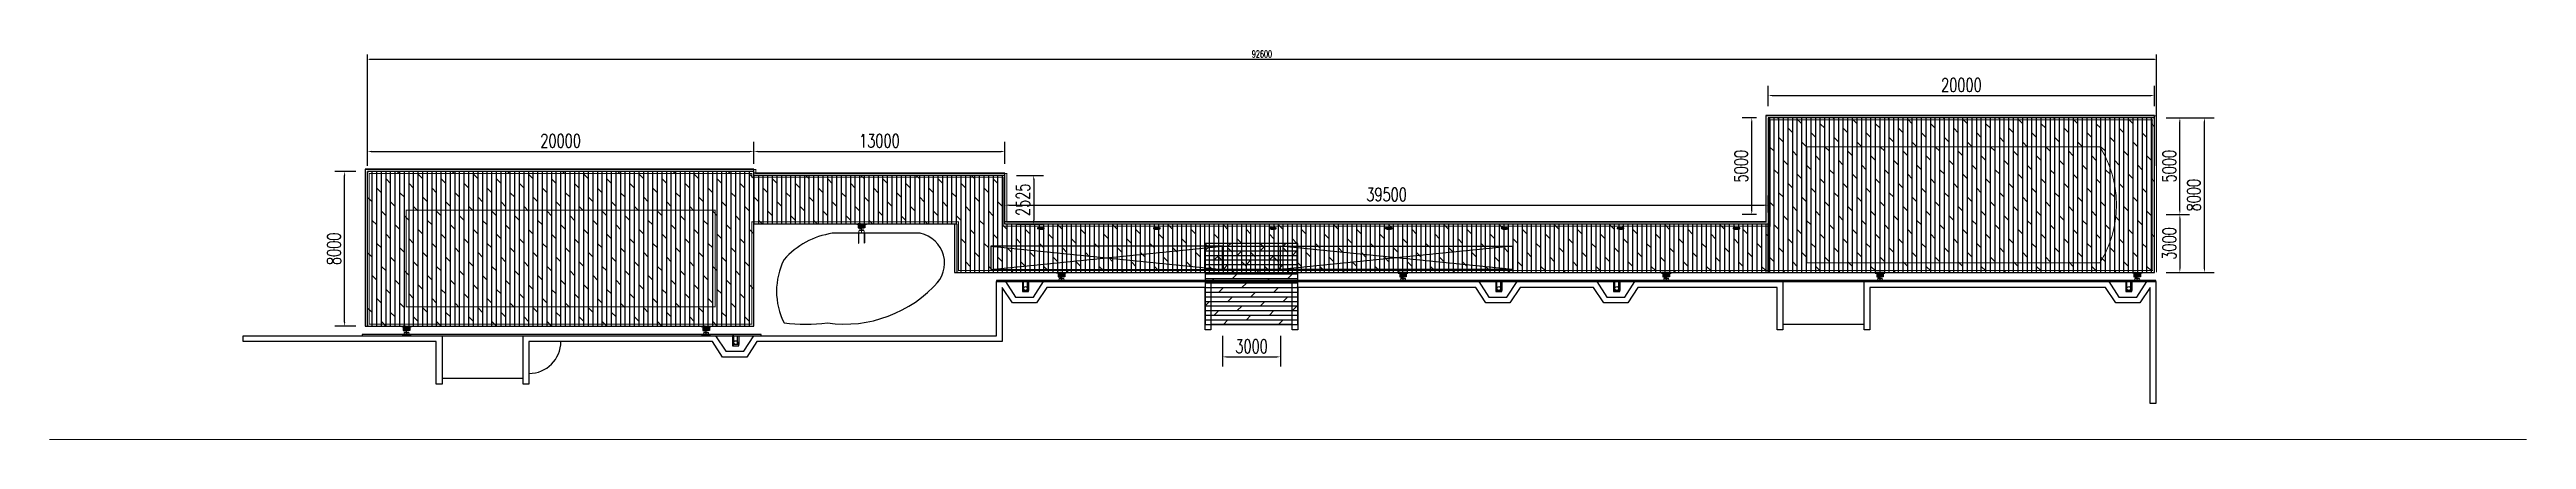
# Model space of a CAD drawing. Header units: millimetres. Extents: x -1871197 to -1180782, y 1281217 to 1543414.
# Drawn here: x -1467452 to -1339254, y 1281217 to 1301391 of the extents above; entities that cross this region are included whole.
import ezdxf

# ---------------------------------------------------------------- set-up
doc = ezdxf.new("R2010")
doc.units = ezdxf.units.MM
doc.header["$LTSCALE"] = 10
doc.linetypes.add('HIDDEN', pattern=[0.375, 0.25, -0.125])
doc.layers.get('0').update_dxf_attribs({"linetype": 'CONTINUOUS'})
doc.layers.get('DEFPOINTS').update_dxf_attribs({"linetype": 'CONTINUOUS'})
for name, color, linetype in [('DOTE', 1, 'CONTINUOUS'), ('PUB_DIM', 3, 'CONTINUOUS'), ('W-_ANTICOLLISION防撞措施', 6, 'CONTINUOUS'), ('W-bridge approach引桥', 4, 'CONTINUOUS'), ('W-MOUNTING固定方式', 5, 'CONTINUOUS'), ('W-PLASTIC_RAILINGS塑木栏杆', 6, 'CONTINUOUS'), ('W-STEEL_FRAME钢架', 3, 'CONTINUOUS'), ('W-STEEL_KEEL钢龙骨', 5, 'CONTINUOUS'), ('W-WOOD_FLOOR木地板', 30, 'CONTINUOUS'), ('植物', 3, 'CONTINUOUS'), ('系船栓', 132, 'CONTINUOUS'), ('钢', 172, 'CONTINUOUS')]:
    doc.layers.add(name, color=color, linetype=linetype)
doc.layers.add('文字标注', color=7, linetype='CONTINUOUS', lineweight=18)
doc.styles.add('STANDARD_T3', font='simplex.shx', dxfattribs={"width": 0.7, "bigfont": 'gbcbig.shx'})
doc.dimstyles.new('W&&100', dxfattribs={"dimtxt": 350, "dimasz": 100, "dimexe": 250, "dimexo": 300, "dimgap": 100, "dimtad": 1, "dimdec": 0, "dimzin": 0, "dimdsep": 46, "dimtxsty": 'STANDARD_T3', "dimcen": 0.09, "dimclrd": 1, "dimclre": 1, "dimclrt": 7, "dimazin": 2, "dimtfac": 1, "dimtdec": 0, "dimtix": 1, "dimtmove": 2, "dimatfit": 3, "dimfxl": 100, "dimtolj": 1, "dimtzin": 0, "dimarcsym": 0})
doc.dimstyles.new('W&&200', dxfattribs={"dimtxt": 700, "dimasz": 200, "dimexe": 500, "dimexo": 600, "dimgap": 200, "dimtad": 1, "dimdec": 0, "dimzin": 0, "dimdsep": 46, "dimtxsty": 'STANDARD_T3', "dimcen": 0.09, "dimclrd": 1, "dimclre": 1, "dimclrt": 7, "dimazin": 2, "dimtfac": 1, "dimtdec": 0, "dimtix": 1, "dimtmove": 2, "dimatfit": 3, "dimfxl": 100, "dimtolj": 1, "dimtzin": 0, "dimarcsym": 0})
pattern_1 = [(90, (-3019739.48, -1148439.98), (-238.122618, 1e-14), []), (135, (-3019739.5, -1148440), (-476.24491, -476.24491), [336.75638, -673.512])]

msp = doc.modelspace()

# ---------------------------------------------------------------- blocks, each defined once
blk = doc.blocks.new('gddz')
h = blk.add_hatch(color=256)
h.dxf.hatch_style = 2
h.paths.add_polyline_path([(-163, 79), (-163, 69), (-171, 69)])
h = blk.add_hatch(color=256)
h.dxf.hatch_style = 2
h.paths.add_polyline_path([(-150, 54), (-150, 44), (-160, 54)])
h = blk.add_hatch(color=256)
h.dxf.hatch_style = 2
h.paths.add_polyline_path([(-132, 69), (-142, 79), (-142, 69)])
h = blk.add_hatch(color=256)
h.dxf.hatch_style = 2
h.paths.add_polyline_path([(142, 79), (142, 69), (132, 69)])
h = blk.add_hatch(color=256)
h.dxf.hatch_style = 2
h.paths.add_polyline_path([(150, 54), (150, 44), (160, 54)])
h = blk.add_hatch(color=256)
h.dxf.hatch_style = 2
h.paths.add_polyline_path([(173, 69), (163, 79), (163, 69)])
h = blk.add_hatch(color=256)
h.dxf.hatch_style = 2
h.paths.add_polyline_path([(-100, -100), (-100, -110), (-110, -100)])
h = blk.add_hatch(color=256)
h.dxf.hatch_style = 2
h.paths.add_polyline_path([(110, -100), (100, -100), (100, -110)])
at = {"lineweight": 13}
for points in [[(-230, 54), (230, 54), (230, 69), (-230, 69), (-230, 54)], [(-163, 69), (-163, 79), (-171, 69), (-163, 69)], [(-163, 569), (-163, 69), (-142, 69)], [(-150, 54), (-150, 44), (-160, 54), (-150, 54)], [(-120, -85), (-150, 39), (-6, 39), (-6, -85), (-120, -85)], [(-142, 69), (-142, 569)], [(-142, 69), (-142, 79), (-132, 69), (-142, 69)], [(-6, -85), (6, -85), (6, 39), (-6, 39), (-6, -85)], [(120, -85), (150, 39), (6, 39), (6, -85), (120, -85)], [(142, 69), (142, 79), (132, 69), (142, 69)], [(142, 569), (142, 69), (163, 69)], [(150, 54), (150, 44), (160, 54), (150, 54)], [(163, 69), (163, 569)], [(163, 69), (163, 79), (173, 69), (163, 69)], [(-120, -100), (120, -100), (120, -85), (-120, -85), (-120, -100)], [(-100, -100), (-100, -110), (-110, -100), (-100, -100)], [(-20, -112), (-100, -112), (-100, -100), (100, -100)], [(20, -288), (100, -288), (100, -300), (-100, -300), (-100, -288), (-20, -288)], [(-4, -271), (-4, -127)], [(4, -127), (4, -271)], [(100, -100), (100, -112), (20, -112)], [(100, -100), (100, -110), (110, -100), (100, -100)]]:
    blk.add_lwpolyline(points, dxfattribs=at)
at = {"lineweight": 0}
for points in [[(-163, 79), (-163, 69), (-171, 69), (-163, 79)], [(-163, 79), (-163, 69), (-171, 69), (-163, 79)], [(-150, 54), (-150, 44), (-160, 54), (-150, 54)], [(-150, 54), (-150, 44), (-160, 54), (-150, 54)], [(-132, 69), (-142, 79), (-142, 69), (-132, 69)], [(-132, 69), (-142, 79), (-142, 69), (-132, 69)], [(142, 79), (142, 69), (132, 69), (142, 79)], [(142, 79), (142, 69), (132, 69), (142, 79)], [(150, 54), (150, 44), (160, 54), (150, 54)], [(150, 54), (150, 44), (160, 54), (150, 54)], [(173, 69), (163, 79), (163, 69), (173, 69)], [(173, 69), (163, 79), (163, 69), (173, 69)], [(-100, -100), (-100, -110), (-110, -100), (-100, -100)], [(-100, -100), (-100, -110), (-110, -100), (-100, -100)], [(110, -100), (100, -100), (100, -110), (110, -100)], [(110, -100), (100, -100), (100, -110), (110, -100)]]:
    blk.add_lwpolyline(points, dxfattribs=at)
blk.add_lwpolyline([(-150, 54), (150, 54), (150, 39), (-150, 39)], close=True)
blk.add_arc((152, 565), 11.1, 23.29569, 156.70431)
at = {"lineweight": 13}
for points in [[(-152, 578), (-157, 578), (-161, 574), (-161, 569)], [(-142, 569), (-142, 574), (-146, 578), (-152, 578)], [(-4, -128), (-4, -119), (-11, -112), (-20, -112)], [(-20, -288), (-11, -288), (-4, -281), (-4, -271)], [(20, -112), (11, -112), (4, -119), (4, -128)], [(4, -271), (4, -281), (11, -288), (20, -288)]]:
    blk.add_open_spline(points, degree=3, dxfattribs=at)
blk = doc.blocks.new('hg')
at = {"layer": 'DOTE'}
blk.add_line((163, -140), (-37, -140), dxfattribs=at)
at = {"layer": 'W-MOUNTING固定方式'}
blk.add_lwpolyline([(-187, -184), (313, -184), (313, -227), (-187, -227)], close=True, dxfattribs=at)
at = {"layer": '钢'}
for p, q in [((113, -129), (13, -129)), ((113, -140), (13, -140)), ((113, -151), (13, -151)), ((16, -100), (16, -180)), ((110, -100), (110, -180))]:
    blk.add_line(p, q, dxfattribs=at)
for points in [[(-47, 0), (47, 0), (50, -3), (50, -77), (47, -80), (-47, -80), (-50, -77), (-50, -3)], [(173, 0), (79, 0), (76, -3), (76, -77), (79, -80), (173, -80), (176, -77), (176, -3)], [(-107, -7), (-67, -7), (-67, -227), (-107, -227)], [(-107, -28), (43, -28), (43, -52), (-107, -52)], [(163, -132), (-37, -132), (-37, -148), (163, -148)], [(-30, -125), (10, -125), (10, -227), (-30, -227)], [(110, -100), (16, -100), (13, -103), (13, -177), (16, -180), (110, -180), (113, -177), (113, -103)], [(233, -28), (83, -28), (83, -52), (233, -52)], [(156, -125), (116, -125), (116, -227), (156, -227)], [(233, -7), (193, -7), (193, -227), (233, -227)]]:
    blk.add_lwpolyline(points, close=True, dxfattribs=at)
at = {"layer": '钢', "linetype": 'HIDDEN', "ltscale": 50}
for points in [[(-103, -7), (-71, -7), (-71, -227), (-103, -227)], [(-26, -125), (6, -125), (6, -227), (-26, -227)], [(152, -125), (120, -125), (120, -227), (152, -227)], [(229, -7), (197, -7), (197, -227), (229, -227)]]:
    blk.add_lwpolyline(points, close=True, dxfattribs=at)
at = {"layer": 'PUB_DIM'}
blk.add_blockref('gddz', (63, 203), dxfattribs=at)
blk = doc.blocks.new('1')
h = blk.add_hatch(color=256)
h.dxf.hatch_style = 2
h.paths.add_polyline_path([(-150, 15), (-150, 25), (-160, 15)])
h = blk.add_hatch(color=256)
h.dxf.hatch_style = 2
h.paths.add_polyline_path([(-110, 169), (-100, 169), (-100, 179)])
h = blk.add_hatch(color=256)
h.dxf.hatch_style = 2
h.paths.add_polyline_path([(100, 169), (100, 179), (110, 169)])
h = blk.add_hatch(color=256)
h.dxf.hatch_style = 2
h.paths.add_polyline_path([(150, 15), (150, 25), (160, 15)])
h = blk.add_hatch(color=256)
h.dxf.hatch_style = 2
h.paths.add_polyline_path([(-173, 0), (-163, -10), (-163, 0)])
h = blk.add_hatch(color=256)
h.dxf.hatch_style = 2
h.paths.add_polyline_path([(-142, -10), (-142, 0), (-132, 0)])
h = blk.add_hatch(color=256)
h.dxf.hatch_style = 2
h.paths.add_polyline_path([(132, 0), (142, -10), (142, 0)])
h = blk.add_hatch(color=256)
h.dxf.hatch_style = 2
h.paths.add_polyline_path([(163, -10), (163, 0), (171, 0)])
at = {"lineweight": 13}
for points in [[(230, 15), (-230, 15), (-230, 0), (230, 0), (230, 15)], [(-150, 15), (-150, 25), (-160, 15), (-150, 15)], [(-120, 154), (-150, 30), (-6, 30), (-6, 154), (-120, 154)], [(120, 169), (-120, 169), (-120, 154), (120, 154), (120, 169)], [(-100, 169), (-100, 179), (-110, 169), (-100, 169)], [(-20, 357), (-100, 357), (-100, 369), (100, 369), (100, 357), (20, 357)], [(-100, 169), (-100, 181), (-20, 181)], [(20, 181), (100, 181), (100, 169), (-100, 169)], [(6, 154), (-6, 154), (-6, 30), (6, 30), (6, 154)], [(-4, 196), (-4, 340)], [(4, 340), (4, 196)], [(120, 154), (150, 30), (6, 30), (6, 154), (120, 154)], [(100, 169), (100, 179), (110, 169), (100, 169)], [(150, 15), (150, 25), (160, 15), (150, 15)], [(-163, 0), (-163, -10), (-173, 0), (-163, 0)], [(-142, 0), (-142, -10), (-132, 0), (-142, 0)], [(142, 0), (142, -10), (132, 0), (142, 0)], [(163, 0), (163, -10), (171, 0), (163, 0)]]:
    blk.add_lwpolyline(points, dxfattribs=at)
at = {"lineweight": 0}
for points in [[(-150, 15), (-150, 25), (-160, 15), (-150, 15)], [(-150, 15), (-150, 25), (-160, 15), (-150, 15)], [(-110, 169), (-100, 169), (-100, 179), (-110, 169)], [(-110, 169), (-100, 169), (-100, 179), (-110, 169)], [(100, 169), (100, 179), (110, 169), (100, 169)], [(100, 169), (100, 179), (110, 169), (100, 169)], [(150, 15), (150, 25), (160, 15), (150, 15)], [(150, 15), (150, 25), (160, 15), (150, 15)], [(-173, 0), (-163, -10), (-163, 0), (-173, 0)], [(-173, 0), (-163, -10), (-163, 0), (-173, 0)], [(-142, -10), (-142, 0), (-132, 0), (-142, -10)], [(-142, -10), (-142, 0), (-132, 0), (-142, -10)], [(132, 0), (142, -10), (142, 0), (132, 0)], [(132, 0), (142, -10), (142, 0), (132, 0)], [(163, -10), (163, 0), (171, 0), (163, -10)], [(163, -10), (163, 0), (171, 0), (163, -10)]]:
    blk.add_lwpolyline(points, dxfattribs=at)
blk.add_lwpolyline([(150, 15), (-150, 15), (-150, 30), (150, 30)], close=True)
at = {"lineweight": 13}
for points in [[(-4, 340), (-4, 350), (-11, 357), (-20, 357)], [(-20, 181), (-11, 181), (-4, 188), (-4, 197)], [(20, 357), (11, 357), (4, 350), (4, 340)], [(4, 197), (4, 188), (11, 181), (20, 181)]]:
    blk.add_open_spline(points, degree=3, dxfattribs=at)
blk = doc.blocks.new('hg2')
at = {"layer": 'DOTE'}
blk.add_line((-96, 216), (104, 216), dxfattribs=at)
at = {"layer": 'W-MOUNTING固定方式'}
blk.add_lwpolyline([(254, 260), (-246, 260), (-246, 303), (254, 303)], close=True, dxfattribs=at)
at = {"layer": '钢'}
for p, q in [((-46, 227), (54, 227)), ((-46, 216), (54, 216)), ((-46, 205), (54, 205)), ((-43, 176), (-43, 256)), ((51, 176), (51, 256))]:
    blk.add_line(p, q, dxfattribs=at)
for points in [[(-166, 83), (-126, 83), (-126, 303), (-166, 303)], [(-166, 104), (-16, 104), (-16, 128), (-166, 128)], [(-106, 76), (-12, 76), (-9, 79), (-9, 153), (-12, 156), (-106, 156), (-109, 153), (-109, 79)], [(-96, 208), (104, 208), (104, 224), (-96, 224)], [(-88, 201), (-48, 201), (-48, 303), (-88, 303)], [(-43, 176), (51, 176), (54, 179), (54, 253), (51, 256), (-43, 256), (-46, 253), (-46, 179)], [(114, 76), (20, 76), (17, 79), (17, 153), (20, 156), (114, 156), (117, 153), (117, 79)], [(174, 104), (24, 104), (24, 128), (174, 128)], [(97, 201), (57, 201), (57, 303), (97, 303)], [(174, 83), (134, 83), (134, 303), (174, 303)]]:
    blk.add_lwpolyline(points, close=True, dxfattribs=at)
at = {"layer": '钢', "linetype": 'HIDDEN', "ltscale": 50}
for points in [[(-162, 83), (-130, 83), (-130, 303), (-162, 303)], [(-84, 201), (-52, 201), (-52, 303), (-84, 303)], [(93, 201), (61, 201), (61, 303), (93, 303)], [(170, 83), (138, 83), (138, 303), (170, 303)]]:
    blk.add_lwpolyline(points, close=True, dxfattribs=at)
at = {"layer": 'W-STEEL_FRAME钢架'}
blk.add_blockref('1', (4, -197), dxfattribs=at)
blk = doc.blocks.new('2')
h = blk.add_hatch(color=256)
h.dxf.hatch_style = 2
h.paths.add_polyline_path([(-110, 8), (-100, 8), (-100, 18)])
h = blk.add_hatch(color=256)
h.dxf.hatch_style = 2
h.paths.add_polyline_path([(100, 8), (100, 18), (110, 8)])
h = blk.add_hatch(color=256)
h.dxf.hatch_style = 2
h.paths.add_polyline_path([(-173, -161), (-163, -172), (-163, -161)])
h = blk.add_hatch(color=256)
h.dxf.hatch_style = 2
h.paths.add_polyline_path([(-150, -146), (-150, -136), (-160, -146)])
h = blk.add_hatch(color=256)
h.dxf.hatch_style = 2
h.paths.add_polyline_path([(-142, -172), (-142, -161), (-132, -161)])
h = blk.add_hatch(color=256)
h.dxf.hatch_style = 2
h.paths.add_polyline_path([(132, -161), (142, -172), (142, -161)])
h = blk.add_hatch(color=256)
h.dxf.hatch_style = 2
h.paths.add_polyline_path([(150, -146), (150, -136), (160, -146)])
h = blk.add_hatch(color=256)
h.dxf.hatch_style = 2
h.paths.add_polyline_path([(163, -172), (163, -161), (171, -161)])
at = {"lineweight": 13}
for points in [[(120, 8), (-120, 8), (-120, -8), (120, -8), (120, 8)], [(-100, 8), (-100, 18), (-110, 8), (-100, 8)], [(-20, 175), (-100, 175), (-100, 186), (100, 186), (100, 175), (20, 175)], [(-100, 8), (-100, 19), (-20, 19)], [(20, 19), (100, 19), (100, 8), (-100, 8)], [(-4, 35), (-4, 157)], [(4, 157), (4, 35)], [(100, 8), (100, 18), (110, 8), (100, 8)], [(230, -146), (-230, -146), (-230, -161), (230, -161), (230, -146)], [(-163, -161), (-163, -172), (-173, -161), (-163, -161)], [(-150, -146), (-150, -136), (-160, -146), (-150, -146)], [(-120, -8), (-150, -131), (-6, -131), (-6, -8), (-120, -8)], [(-142, -161), (-142, -172), (-132, -161), (-142, -161)], [(6, -8), (-6, -8), (-6, -131), (6, -131), (6, -8)], [(120, -8), (150, -131), (6, -131), (6, -8), (120, -8)], [(142, -161), (142, -172), (132, -161), (142, -161)], [(150, -146), (150, -136), (160, -146), (150, -146)], [(163, -161), (163, -172), (171, -161), (163, -161)]]:
    blk.add_lwpolyline(points, dxfattribs=at)
at = {"lineweight": 0}
for points in [[(-110, 8), (-100, 8), (-100, 18), (-110, 8)], [(-110, 8), (-100, 8), (-100, 18), (-110, 8)], [(100, 8), (100, 18), (110, 8), (100, 8)], [(100, 8), (100, 18), (110, 8), (100, 8)], [(-173, -161), (-163, -172), (-163, -161), (-173, -161)], [(-173, -161), (-163, -172), (-163, -161), (-173, -161)], [(-150, -146), (-150, -136), (-160, -146), (-150, -146)], [(-150, -146), (-150, -136), (-160, -146), (-150, -146)], [(-142, -172), (-142, -161), (-132, -161), (-142, -172)], [(-142, -172), (-142, -161), (-132, -161), (-142, -172)], [(132, -161), (142, -172), (142, -161), (132, -161)], [(132, -161), (142, -172), (142, -161), (132, -161)], [(150, -146), (150, -136), (160, -146), (150, -146)], [(150, -146), (150, -136), (160, -146), (150, -146)], [(163, -172), (163, -161), (171, -161), (163, -172)], [(163, -172), (163, -161), (171, -161), (163, -172)]]:
    blk.add_lwpolyline(points, dxfattribs=at)
blk.add_lwpolyline([(150, -146), (-150, -146), (-150, -131), (150, -131)], close=True)
at = {"lineweight": 13}
for points in [[(-4, 157), (-4, 167), (-11, 175), (-20, 175)], [(-20, 19), (-11, 19), (-4, 27), (-4, 36)], [(20, 175), (11, 175), (4, 167), (4, 157)], [(4, 36), (4, 27), (11, 19), (20, 19)]]:
    blk.add_open_spline(points, degree=3, dxfattribs=at)
blk = doc.blocks.new('hg3')
at = {"layer": 'DOTE'}
blk.add_line((-100, -87), (100, -87), dxfattribs=at)
at = {"layer": 'W-MOUNTING固定方式'}
blk.add_lwpolyline([(250, -43), (-250, -43), (-250, 0), (250, 0)], close=True, dxfattribs=at)
at = {"layer": '钢'}
for p, q in [((-50, -76), (50, -76)), ((-50, -87), (50, -87)), ((-50, -98), (50, -98)), ((-47, -127), (-47, -47)), ((47, -127), (47, -47))]:
    blk.add_line(p, q, dxfattribs=at)
for points in [[(-170, -220), (-130, -220), (-130, 0), (-170, 0)], [(-92, -102), (-52, -102), (-52, 0), (-92, 0)], [(92, -102), (52, -102), (52, 0), (92, 0)], [(170, -220), (130, -220), (130, 0), (170, 0)], [(-170, -199), (-20, -199), (-20, -175), (-170, -175)], [(-110, -227), (-16, -227), (-13, -224), (-13, -150), (-16, -147), (-110, -147), (-113, -150), (-113, -224)], [(-100, -95), (100, -95), (100, -79), (-100, -79)], [(-47, -127), (47, -127), (50, -124), (50, -50), (47, -47), (-47, -47), (-50, -50), (-50, -124)], [(110, -227), (16, -227), (13, -224), (13, -150), (16, -147), (110, -147), (113, -150), (113, -224)], [(170, -199), (20, -199), (20, -175), (170, -175)]]:
    blk.add_lwpolyline(points, close=True, dxfattribs=at)
at = {"layer": '钢', "linetype": 'HIDDEN', "ltscale": 50}
for points in [[(-166, -220), (-134, -220), (-134, 0), (-166, 0)], [(-88, -102), (-56, -102), (-56, 0), (-88, 0)], [(88, -102), (56, -102), (56, 0), (88, 0)], [(166, -220), (134, -220), (134, 0), (166, 0)]]:
    blk.add_lwpolyline(points, close=True, dxfattribs=at)
at = {"layer": 'W-STEEL_FRAME钢架'}
blk.add_blockref('2', (0, -313), dxfattribs=at)
blk = doc.blocks.new('yq')
at = {"layer": 'W-bridge approach引桥'}
for p, q in [((0, 0), (12000, 1200)), ((0, 1200), (12000, 0))]:
    blk.add_line(p, q, dxfattribs=at)
blk.add_lwpolyline([(0, 0), (12000, 0), (12000, 1200), (0, 1200)], close=True, dxfattribs=at)
blk = doc.blocks.new('xcs')
at = {"layer": '系船栓'}
for p, q in [((85, 40), (265, 40)), ((105, 30), (245, 30)), ((105, -30), (19, -23)), ((85, -40), (265, -40)), ((105, -30), (245, -30)), ((245, -30), (331, -23))]:
    blk.add_line(p, q, dxfattribs=at)
for points in [[(105, 30), (19, 23)], [(245, 30), (331, 23)], [(351, 3), (351, -3)]]:
    blk.add_lwpolyline(points, dxfattribs=at)
for centre, radius in [((120, 0), 15), ((120, 0), 10), ((230, 0), 15), ((230, 0), 10)]:
    blk.add_circle(centre, radius, dxfattribs=at)
for centre, radius, start, end in [((23, 0), 23, 98.95103, 261.04897), ((91, 0), 40.4, 97.81349, 139.58591), ((260, 0), 40.4, 40.41409, 82.18651), ((328, 0), 23, 278.95103, 81.04897), ((91, 0), 40.4, 220.41409, 262.18651), ((260, 0), 40.4, 277.81349, 319.58591)]:
    blk.add_arc(centre, radius, start, end, dxfattribs=at)
blk = doc.blocks.new('*U428')
at = {"layer": 'W-WOOD_FLOOR木地板'}
blk.add_blockref('xcs', (-175, 0), dxfattribs=at)
blk = doc.blocks.new('*U429')
at = {"layer": 'W-WOOD_FLOOR木地板', "color": 0, "linetype": 'ByBlock', "lineweight": -2, "transparency": 16777216}
for p in [(0, 0), (6000, 0), (12000, 0), (18000, 0), (24000, 0), (30000, 0), (36000, 0)]:
    blk.add_blockref('*U428', p, dxfattribs=at)
blk = doc.blocks.new('*D435')
at = {"layer": 'DEFPOINTS', "color": 0, "transparency": 16777216}
for p in [(-1452178, 1295081), (-1451000, 1295081), (-1451000, 1287081)]:
    blk.add_point(p, dxfattribs=at)
at = {"layer": 'W-WOOD_FLOOR木地板', "color": 1, "lineweight": -2, "transparency": 16777216}
for p, q in [((-1451600, 1295081), (-1452678, 1295081)), ((-1452178, 1287281), (-1452178, 1294881)), ((-1451600, 1287081), (-1452678, 1287081))]:
    blk.add_line(p, q, dxfattribs=at)
at = {"layer": 'W-WOOD_FLOOR木地板', "color": 1, "transparency": 16777216}
for points in [[(-1452211, 1294881), (-1452144, 1294881), (-1452178, 1295081)], [(-1452211, 1287281), (-1452144, 1287281), (-1452178, 1287081)]]:
    blk.add_solid(points, dxfattribs=at)
at = {"layer": 'W-WOOD_FLOOR木地板', "color": 7, "transparency": 16777216, "insert": (-1452728, 1291081), "char_height": 700, "attachment_point": 5, "rotation": 90, "style": 'STANDARD_T3'}
blk.add_mtext('\\A1;8000', dxfattribs=at)
blk = doc.blocks.new('*D436')
at = {"layer": 'DEFPOINTS', "color": 0, "transparency": 16777216}
for p in [(-1431000, 1296120), (-1451000, 1295081), (-1431000, 1295081)]:
    blk.add_point(p, dxfattribs=at)
at = {"layer": 'W-WOOD_FLOOR木地板', "color": 1, "lineweight": -2, "transparency": 16777216}
for p, q in [((-1451000, 1295681), (-1451000, 1296620)), ((-1450800, 1296120), (-1431200, 1296120)), ((-1431000, 1295681), (-1431000, 1296620))]:
    blk.add_line(p, q, dxfattribs=at)
at = {"layer": 'W-WOOD_FLOOR木地板', "color": 1, "transparency": 16777216}
for points in [[(-1450800, 1296153), (-1450800, 1296086), (-1451000, 1296120)], [(-1431200, 1296153), (-1431200, 1296086), (-1431000, 1296120)]]:
    blk.add_solid(points, dxfattribs=at)
at = {"layer": 'W-WOOD_FLOOR木地板', "color": 7, "transparency": 16777216, "insert": (-1441000, 1296670), "char_height": 700, "attachment_point": 5, "style": 'STANDARD_T3'}
blk.add_mtext('\\A1;20000', dxfattribs=at)
blk = doc.blocks.new('*D437')
at = {"layer": 'DEFPOINTS', "color": 0, "transparency": 16777216}
for p in [(-1418000, 1296120), (-1431000, 1294881), (-1418000, 1294881)]:
    blk.add_point(p, dxfattribs=at)
at = {"layer": 'W-WOOD_FLOOR木地板', "color": 1, "lineweight": -2, "transparency": 16777216}
for p, q in [((-1431000, 1295481), (-1431000, 1296620)), ((-1430800, 1296120), (-1418200, 1296120)), ((-1418000, 1295481), (-1418000, 1296620))]:
    blk.add_line(p, q, dxfattribs=at)
at = {"layer": 'W-WOOD_FLOOR木地板', "color": 1, "transparency": 16777216}
for points in [[(-1430800, 1296153), (-1430800, 1296086), (-1431000, 1296120)], [(-1418200, 1296153), (-1418200, 1296086), (-1418000, 1296120)]]:
    blk.add_solid(points, dxfattribs=at)
at = {"layer": 'W-WOOD_FLOOR木地板', "color": 7, "transparency": 16777216, "insert": (-1424500, 1296670), "char_height": 700, "attachment_point": 5, "style": 'STANDARD_T3'}
blk.add_mtext('\\A1;13000', dxfattribs=at)
blk = doc.blocks.new('*D438')
at = {"layer": 'DEFPOINTS', "color": 0, "transparency": 16777216}
for p in [(-1418000, 1294881), (-1418000, 1292356), (-1416514, 1292356)]:
    blk.add_point(p, dxfattribs=at)
at = {"layer": 'W-WOOD_FLOOR木地板', "color": 1, "lineweight": -2, "transparency": 16777216}
for p, q in [((-1417400, 1294881), (-1416014, 1294881)), ((-1416514, 1294681), (-1416514, 1292556)), ((-1417400, 1292356), (-1416014, 1292356))]:
    blk.add_line(p, q, dxfattribs=at)
at = {"layer": 'W-WOOD_FLOOR木地板', "color": 1, "transparency": 16777216}
for points in [[(-1416547, 1294681), (-1416480, 1294681), (-1416514, 1294881)], [(-1416547, 1292556), (-1416480, 1292556), (-1416514, 1292356)]]:
    blk.add_solid(points, dxfattribs=at)
at = {"layer": 'W-WOOD_FLOOR木地板', "color": 7, "transparency": 16777216, "insert": (-1417064, 1293619), "char_height": 700, "attachment_point": 5, "rotation": 90, "style": 'STANDARD_T3'}
blk.add_mtext('\\A1;2525', dxfattribs=at)
blk = doc.blocks.new('*D439')
at = {"layer": 'DEFPOINTS', "color": 0, "transparency": 16777216}
for p in [(-1418000, 1292356), (-1378500, 1293341), (-1378500, 1292356)]:
    blk.add_point(p, dxfattribs=at)
at = {"layer": 'W-WOOD_FLOOR木地板', "color": 1, "lineweight": -2, "transparency": 16777216}
for p, q in [((-1418000, 1292956), (-1418000, 1293841)), ((-1378500, 1292956), (-1378500, 1293841)), ((-1417800, 1293341), (-1378700, 1293341))]:
    blk.add_line(p, q, dxfattribs=at)
at = {"layer": 'W-WOOD_FLOOR木地板', "color": 1, "transparency": 16777216}
for points in [[(-1417800, 1293374), (-1417800, 1293307), (-1418000, 1293341)], [(-1378700, 1293374), (-1378700, 1293307), (-1378500, 1293341)]]:
    blk.add_solid(points, dxfattribs=at)
at = {"layer": 'W-WOOD_FLOOR木地板', "color": 7, "transparency": 16777216, "insert": (-1398250, 1293891), "char_height": 700, "attachment_point": 5, "style": 'STANDARD_T3'}
blk.add_mtext('\\A1;39500', dxfattribs=at)
blk = doc.blocks.new('*D440')
at = {"layer": 'DEFPOINTS', "color": 0, "transparency": 16777216}
for p in [(-1379350, 1297856), (-1378500, 1297856), (-1378500, 1292856)]:
    blk.add_point(p, dxfattribs=at)
at = {"layer": 'W-WOOD_FLOOR木地板', "color": 1, "lineweight": -2, "transparency": 16777216}
for p, q in [((-1379100, 1297856), (-1379850, 1297856)), ((-1379350, 1293056), (-1379350, 1297656)), ((-1379100, 1292856), (-1379850, 1292856))]:
    blk.add_line(p, q, dxfattribs=at)
at = {"layer": 'W-WOOD_FLOOR木地板', "color": 1, "transparency": 16777216}
for points in [[(-1379384, 1297656), (-1379317, 1297656), (-1379350, 1297856)], [(-1379384, 1293056), (-1379317, 1293056), (-1379350, 1292856)]]:
    blk.add_solid(points, dxfattribs=at)
at = {"layer": 'W-WOOD_FLOOR木地板', "color": 7, "transparency": 16777216, "insert": (-1379900, 1295356), "char_height": 700, "attachment_point": 5, "rotation": 90, "style": 'STANDARD_T3'}
blk.add_mtext('\\A1;5000', dxfattribs=at)
blk = doc.blocks.new('*D441')
at = {"layer": 'DEFPOINTS', "color": 0, "transparency": 16777216}
for p in [(-1358500, 1299012), (-1378500, 1297856), (-1358500, 1297856)]:
    blk.add_point(p, dxfattribs=at)
at = {"layer": 'W-WOOD_FLOOR木地板', "color": 1, "lineweight": -2, "transparency": 16777216}
for p, q in [((-1378500, 1298456), (-1378500, 1299512)), ((-1378300, 1299012), (-1358700, 1299012)), ((-1358500, 1298456), (-1358500, 1299512))]:
    blk.add_line(p, q, dxfattribs=at)
at = {"layer": 'W-WOOD_FLOOR木地板', "color": 1, "transparency": 16777216}
for points in [[(-1378300, 1299045), (-1378300, 1298979), (-1378500, 1299012)], [(-1358700, 1299045), (-1358700, 1298979), (-1358500, 1299012)]]:
    blk.add_solid(points, dxfattribs=at)
at = {"layer": 'W-WOOD_FLOOR木地板', "color": 7, "transparency": 16777216, "insert": (-1368500, 1299562), "char_height": 700, "attachment_point": 5, "style": 'STANDARD_T3'}
blk.add_mtext('\\A1;20000', dxfattribs=at)
blk = doc.blocks.new('*D432')
at = {"color": 1, "lineweight": -2, "transparency": 16777216}
for p, q in [((-1406738, 1286581), (-1406738, 1284989)), ((-1403738, 1286581), (-1403738, 1284989)), ((-1406538, 1285489), (-1403938, 1285489))]:
    blk.add_line(p, q, dxfattribs=at)
at = {"color": 1, "transparency": 16777216}
for points in [[(-1406538, 1285523), (-1406538, 1285456), (-1406738, 1285489)], [(-1403938, 1285523), (-1403938, 1285456), (-1403738, 1285489)]]:
    blk.add_solid(points, dxfattribs=at)
at = {"layer": 'DEFPOINTS', "color": 0, "transparency": 16777216}
for p in [(-1406738, 1287181), (-1403738, 1287181), (-1403738, 1285489)]:
    blk.add_point(p, dxfattribs=at)
at = {"color": 7, "transparency": 16777216, "insert": (-1405238, 1286039), "char_height": 700, "attachment_point": 5, "style": 'STANDARD_T3'}
blk.add_mtext('\\A1;3000', dxfattribs=at)
blk = doc.blocks.new('*D433')
at = {"layer": 'DEFPOINTS', "color": 0, "transparency": 16777216}
for p in [(-1358500, 1297856), (-1355922, 1297856), (-1358500, 1289856)]:
    blk.add_point(p, dxfattribs=at)
at = {"layer": 'W-WOOD_FLOOR木地板', "color": 1, "lineweight": -2, "transparency": 16777216}
for p, q in [((-1357900, 1297856), (-1355422, 1297856)), ((-1355922, 1290056), (-1355922, 1297656)), ((-1357900, 1289856), (-1355422, 1289856))]:
    blk.add_line(p, q, dxfattribs=at)
at = {"layer": 'W-WOOD_FLOOR木地板', "color": 1, "transparency": 16777216}
for points in [[(-1355955, 1297656), (-1355889, 1297656), (-1355922, 1297856)], [(-1355955, 1290056), (-1355889, 1290056), (-1355922, 1289856)]]:
    blk.add_solid(points, dxfattribs=at)
at = {"layer": 'W-WOOD_FLOOR木地板', "color": 7, "transparency": 16777216, "insert": (-1356472, 1293856), "char_height": 700, "attachment_point": 5, "rotation": 90, "style": 'STANDARD_T3'}
blk.add_mtext('\\A1;8000', dxfattribs=at)
blk = doc.blocks.new('*D430')
at = {"layer": 'DEFPOINTS', "color": 0, "transparency": 16777216}
for p in [(-1358500, 1292856), (-1358500, 1289856), (-1357192, 1289856)]:
    blk.add_point(p, dxfattribs=at)
at = {"layer": 'W-WOOD_FLOOR木地板', "color": 1, "lineweight": -2, "transparency": 16777216}
for p, q in [((-1357900, 1292856), (-1356692, 1292856)), ((-1357192, 1292656), (-1357192, 1290056)), ((-1357900, 1289856), (-1356692, 1289856))]:
    blk.add_line(p, q, dxfattribs=at)
at = {"layer": 'W-WOOD_FLOOR木地板', "color": 1, "transparency": 16777216}
for points in [[(-1357225, 1292656), (-1357159, 1292656), (-1357192, 1292856)], [(-1357225, 1290056), (-1357159, 1290056), (-1357192, 1289856)]]:
    blk.add_solid(points, dxfattribs=at)
at = {"layer": 'W-WOOD_FLOOR木地板', "color": 7, "transparency": 16777216, "insert": (-1357742, 1291356), "char_height": 700, "attachment_point": 5, "rotation": 90, "style": 'STANDARD_T3'}
blk.add_mtext('\\A1;3000', dxfattribs=at)
blk = doc.blocks.new('*D431')
at = {"layer": 'DEFPOINTS', "color": 0, "transparency": 16777216}
for p in [(-1358500, 1297856), (-1357192, 1297856), (-1358500, 1292856)]:
    blk.add_point(p, dxfattribs=at)
at = {"layer": 'W-WOOD_FLOOR木地板', "color": 1, "lineweight": -2, "transparency": 16777216}
for p, q in [((-1357900, 1297856), (-1356692, 1297856)), ((-1357192, 1293056), (-1357192, 1297656)), ((-1357900, 1292856), (-1356692, 1292856))]:
    blk.add_line(p, q, dxfattribs=at)
at = {"layer": 'W-WOOD_FLOOR木地板', "color": 1, "transparency": 16777216}
for points in [[(-1357225, 1297656), (-1357159, 1297656), (-1357192, 1297856)], [(-1357225, 1293056), (-1357159, 1293056), (-1357192, 1292856)]]:
    blk.add_solid(points, dxfattribs=at)
at = {"layer": 'W-WOOD_FLOOR木地板', "color": 7, "transparency": 16777216, "insert": (-1357742, 1295356), "char_height": 700, "attachment_point": 5, "rotation": 90, "style": 'STANDARD_T3'}
blk.add_mtext('\\A1;5000', dxfattribs=at)
blk = doc.blocks.new('*D434')
at = {"layer": 'DEFPOINTS', "color": 0, "transparency": 16777216}
for p in [(-1358400, 1300886), (-1451000, 1295081), (-1358400, 1295081)]:
    blk.add_point(p, dxfattribs=at)
at = {"layer": '植物', "color": 1, "lineweight": -2, "transparency": 16777216}
for p, q in [((-1451000, 1295381), (-1451000, 1301136)), ((-1450900, 1300886), (-1358500, 1300886)), ((-1358400, 1295381), (-1358400, 1301136))]:
    blk.add_line(p, q, dxfattribs=at)
at = {"layer": '植物', "color": 1, "transparency": 16777216}
for points in [[(-1450900, 1300903), (-1450900, 1300869), (-1451000, 1300886)], [(-1358500, 1300903), (-1358500, 1300869), (-1358400, 1300886)]]:
    blk.add_solid(points, dxfattribs=at)
at = {"layer": '植物', "color": 7, "transparency": 16777216, "insert": (-1404700, 1301161), "char_height": 350, "attachment_point": 5, "style": 'STANDARD_T3'}
blk.add_mtext('\\A1;92600', dxfattribs=at)

# ---------------------------------------------------------------- dimensions: what is measured, and where the dimension line sits
at = {"layer": 'W-WOOD_FLOOR木地板'}
dim = msp.add_linear_dim(base=(-1403738.2, 1285489.2), p1=(-1406738.2, 1287181.5), p2=(-1403738.2, 1287181.5), dimstyle='W&&200')
dim.commit()
dim.dimension.update_dxf_attribs({"geometry": '*D432', "text_midpoint": (-1405238.2, 1286039.2)})
for base, p1, p2, picture, middle in [((-1358500.2, 1299012), (-1378500.2, 1297856.2), (-1358500.2, 1297856.2), '*D441', (-1368500.2, 1299562)), ((-1431000.2, 1296119.6), (-1451000.2, 1295081.1), (-1431000.2, 1295081.1), '*D436', (-1441000.2, 1296669.6)), ((-1418000.2, 1296119.6), (-1431000.2, 1294881.1), (-1418000.2, 1294881.1), '*D437', (-1424500.2, 1296669.6)), ((-1378500.2, 1293340.5), (-1418000.2, 1292356.2), (-1378500.2, 1292356.2), '*D439', (-1398250.2, 1293890.5))]:
    dim = msp.add_linear_dim(base=base, p1=p1, p2=p2, dimstyle='W&&200', dxfattribs=at)
    dim.commit()
    dim.dimension.update_dxf_attribs({"geometry": picture, "text_midpoint": middle})
for base, p1, p2, picture, middle in [((-1379350.4, 1297856.2), (-1378500.2, 1292856.2), (-1378500.2, 1297856.2), '*D440', (-1379900.4, 1295356.2)), ((-1355922.1, 1297856.2), (-1358500.2, 1289856.2), (-1358500.2, 1297856.2), '*D433', (-1356472.1, 1293856.2)), ((-1357191.9, 1297856.2), (-1358500.2, 1292856.2), (-1358500.2, 1297856.2), '*D431', (-1357741.9, 1295356.2)), ((-1452177.6, 1295081.1), (-1451000.2, 1287081.1), (-1451000.2, 1295081.1), '*D435', (-1452727.6, 1291081.1)), ((-1416513.6, 1292356.2), (-1418000.2, 1294881.1), (-1418000.2, 1292356.2), '*D438', (-1417063.6, 1293618.7)), ((-1357191.9, 1289856.2), (-1358500.2, 1292856.2), (-1358500.2, 1289856.2), '*D430', (-1357741.9, 1291356.2))]:
    dim = msp.add_linear_dim(base=base, p1=p1, p2=p2, angle=90, dimstyle='W&&200', dxfattribs=at)
    dim.commit()
    dim.dimension.update_dxf_attribs({"geometry": picture, "text_midpoint": middle})
at = {"layer": '植物'}
dim = msp.add_linear_dim(base=(-1358400.2, 1300886), p1=(-1451000.2, 1295081.1), p2=(-1358400.2, 1295081.1), dimstyle='W&&100', dxfattribs=at)
dim.commit()
dim.dimension.update_dxf_attribs({"geometry": '*D434', "text_midpoint": (-1404700.2, 1301161)})

# ---------------------------------------------------------------- hatches: boundary and pattern name
at = {"layer": 'W-WOOD_FLOOR木地板'}
h = msp.add_hatch(dxfattribs=at)
h.set_pattern_fill('DOLMIT', color=256, scale=300, angle=90)
h.set_pattern_definition([(90, (-3019801.48, -1148439.98), (-238.122618, 1e-14), []), (135, (-3019801.5, -1148440), (-476.24491, -476.24491), [336.75638, -673.512])])
h.paths.add_polyline_path([(-1358500.2, 1289856.2), (-1358500.2, 1297856.2), (-1378500.2, 1297856.2), (-1378500.2, 1289856.2)])
h = msp.add_hatch(dxfattribs=at)
h.set_pattern_fill('DOLMIT', color=256, scale=300, angle=90)
h.set_pattern_definition(pattern_1)
h.paths.add_polyline_path([(-1431000.2, 1287081.1), (-1431000.2, 1295081.1), (-1451000.2, 1295081.1), (-1451000.2, 1287081.1)])
h = msp.add_hatch(dxfattribs=at)
h.set_pattern_fill('DOLMIT', color=256, scale=300, angle=90)
h.set_pattern_definition(pattern_1)
h.paths.add_polyline_path([(-1417938.2, 1294881.1), (-1431000.2, 1294881.1), (-1431000.2, 1292381.1), (-1420438.2, 1292381.1), (-1420438.2, 1289856.2), (-1378438.2, 1289856.2), (-1378438.2, 1292356.2), (-1417938.2, 1292356.2)])
h = msp.add_hatch(dxfattribs=at)
h.set_pattern_fill('DOLMIT', color=256, scale=300)
h.set_pattern_definition([(0, (-3019739.48, -1171685.24), (0, 238.122618), []), (45, (-3019739.5, -1171685.24), (-476.24491, 476.24491), [336.75638, -673.512])])
h.paths.add_polyline_path([(-1407638.2, 1287156.2), (-1402838.2, 1287156.2), (-1402838.2, 1291356.2), (-1407638.2, 1291356.2)])

# ---------------------------------------------------------------- linework, layer by layer
msp.add_line((-1432976.3, 1286581.5), (-1431000.2, 1286581.5))
at = {"color": 6, "const_width": 50}
msp.add_lwpolyline([(-1449000.2, 1288081.1), (-1433000.2, 1288081.1), (-1433000.2, 1293081.1), (-1449000.2, 1293081.1)], close=True, dxfattribs=at)
for points in [[(-1407338.2, 1287181.5), (-1407338.2, 1286881.5), (-1407638.2, 1286881.5), (-1407638.2, 1289081.5), (-1415838.2, 1289081.5), (-1416363.2, 1288281.5), (-1417613.2, 1288281.5), (-1418138.2, 1289081.5), (-1418138.2, 1286281.5), (-1430838.2, 1286281.5), (-1431363.2, 1285481.5), (-1432613.2, 1285481.5), (-1433138.2, 1286281.5), (-1440938.2, 1286281.5), (-1442638.2, 1286281.5), (-1442638.2, 1284081.5), (-1442938.2, 1284081.5), (-1442938.2, 1286581.5), (-1440938.2, 1286581.5), (-1432976.3, 1286581.5), (-1432451.3, 1285781.5), (-1431525.2, 1285781.5), (-1431000.2, 1286581.5), (-1418438.2, 1286581.5), (-1418438.2, 1289381.5), (-1417976.3, 1289381.5), (-1417451.3, 1288581.5), (-1416525.2, 1288581.5), (-1416000.2, 1289381.5), (-1407338.2, 1289381.5), (-1407338.2, 1287181.5), (-1403138.2, 1287181.5), (-1403138.2, 1289381.5), (-1393476.3, 1289381.5), (-1392951.3, 1288581.5), (-1392025.2, 1288581.5), (-1391500.2, 1289381.5), (-1387376.3, 1289381.5), (-1386851.3, 1288581.5), (-1385925.2, 1288581.5), (-1385400.2, 1289381.5), (-1377738.2, 1289381.5), (-1377738.2, 1287181.5), (-1373538.2, 1287181.5), (-1373538.2, 1289381.5), (-1360876.3, 1289381.5), (-1360351.3, 1288581.5), (-1359425.2, 1288581.5), (-1358900.2, 1289381.5), (-1358438.2, 1289381.5), (-1358438.2, 1283081.5), (-1358738.2, 1283081.5), (-1358738.2, 1289081.5), (-1359263.2, 1288281.5), (-1360513.2, 1288281.5), (-1361038.2, 1289081.5), (-1373238.2, 1289081.5), (-1373238.2, 1286881.5), (-1373538.2, 1286881.5), (-1373538.2, 1287181.5)], [(-1377738.2, 1287181.5), (-1377738.2, 1286881.5), (-1378038.2, 1286881.5), (-1378038.2, 1289081.5), (-1385238.2, 1289081.5), (-1385763.2, 1288281.5), (-1387013.2, 1288281.5), (-1387538.2, 1289081.5), (-1391338.2, 1289081.5), (-1391863.2, 1288281.5), (-1393113.2, 1288281.5), (-1393638.2, 1289081.5), (-1402838.2, 1289081.5), (-1402838.2, 1286881.5), (-1403138.2, 1286881.5), (-1403138.2, 1287181.5)], [(-1447438.2, 1286281.5), (-1457438.2, 1286281.5), (-1457438.2, 1286581.5), (-1447138.2, 1286581.5), (-1447138.2, 1286581.5), (-1447138.2, 1284081.5), (-1447438.2, 1284081.5), (-1447438.2, 1286281.5)], [(-1447138.2, 1284381.5), (-1442938.2, 1284381.5)]]:
    msp.add_lwpolyline(points)
msp.add_lwpolyline([(-1442638.2, 1284631.5, 0.41421356), (-1440988.2, 1286281.5)], format="xyb")
for centre in [(-1416937.5, 1289026.5), (-1392437.5, 1289026.5), (-1386337.5, 1289026.5), (-1359837.5, 1289026.5), (-1431937.5, 1286226.5)]:
    msp.add_circle(centre, 100)
at = {"layer": 'W-_ANTICOLLISION防撞措施', "color": 2, "const_width": 50}
msp.add_lwpolyline([(-1451100.2, 1287081.1), (-1451100.2, 1295181.1), (-1430900.2, 1295181.1), (-1430900.2, 1294981.1), (-1417900.2, 1294981.1), (-1417900.2, 1292456.2), (-1378600.2, 1292456.2), (-1378600.2, 1297956.2), (-1358400.2, 1297956.2), (-1358400.2, 1289856.2)], dxfattribs=at)
at = {"layer": 'W-PLASTIC_RAILINGS塑木栏杆', "const_width": 50}
msp.add_lwpolyline([(-1450900.2, 1287181.1), (-1431100.2, 1287181.1), (-1431100.2, 1292481.1), (-1420400.2, 1292481.1), (-1420400.2, 1289956.2), (-1358600.2, 1289956.2), (-1358600.2, 1297756.2), (-1378400.2, 1297756.2), (-1378400.2, 1292256.2), (-1418100.2, 1292256.2), (-1418100.2, 1294781.1), (-1431100.2, 1294781.1), (-1431100.2, 1294981.1), (-1450900.2, 1294981.1)], close=True, dxfattribs=at)
at = {"layer": 'W-STEEL_FRAME钢架'}
for points in [[(-1451120.2, 1287081.1), (-1431000.2, 1287081.1), (-1431000.2, 1292381.1), (-1420620.2, 1292381.1), (-1420620.2, 1289856.2), (-1358500.2, 1289856.2), (-1358500.2, 1297976.2), (-1378620.2, 1297976.2), (-1378620.2, 1292476.2), (-1418000.2, 1292476.2), (-1418000.2, 1295001.1), (-1431000.2, 1295001.1), (-1431000.2, 1295201.1), (-1451120.2, 1295201.1)], [(-1378500.2, 1289856.2), (-1358500.2, 1289856.2), (-1358500.2, 1297856.2), (-1378500.2, 1297856.2)], [(-1451000.2, 1287081.1), (-1431000.2, 1287081.1), (-1431000.2, 1295081.1), (-1451000.2, 1295081.1)], [(-1431000.2, 1294881.1), (-1431000.2, 1292381.1), (-1420500.2, 1292381.1), (-1420500.2, 1289856.2), (-1378500.2, 1289856.2), (-1378500.2, 1292356.2), (-1418000.2, 1292356.2), (-1418000.2, 1294881.1)], [(-1407638.2, 1287156.2), (-1402838.2, 1287156.2), (-1402838.2, 1291356.2), (-1407638.2, 1291356.2)], [(-1418438.2, 1289381.5), (-1358438.2, 1289381.5), (-1358438.2, 1289444.5), (-1418438.2, 1289444.5)], [(-1417097.5, 1288926.5), (-1417037.5, 1288926.5), (-1417037.5, 1289381.5), (-1417097.5, 1289381.5)], [(-1417097.5, 1288866.5), (-1416777.8, 1288866.5), (-1416777.8, 1288926.5), (-1417097.5, 1288926.5)], [(-1416777.5, 1288926.5), (-1416837.5, 1288926.5), (-1416837.5, 1289381.5), (-1416777.5, 1289381.5)], [(-1392597.5, 1288926.5), (-1392537.5, 1288926.5), (-1392537.5, 1289381.5), (-1392597.5, 1289381.5)], [(-1392597.5, 1288866.5), (-1392277.8, 1288866.5), (-1392277.8, 1288926.5), (-1392597.5, 1288926.5)], [(-1392277.5, 1288926.5), (-1392337.5, 1288926.5), (-1392337.5, 1289381.5), (-1392277.5, 1289381.5)], [(-1386497.5, 1288926.5), (-1386437.5, 1288926.5), (-1386437.5, 1289381.5), (-1386497.5, 1289381.5)], [(-1386497.5, 1288866.5), (-1386177.8, 1288866.5), (-1386177.8, 1288926.5), (-1386497.5, 1288926.5)], [(-1386177.5, 1288926.5), (-1386237.5, 1288926.5), (-1386237.5, 1289381.5), (-1386177.5, 1289381.5)], [(-1359997.5, 1288926.5), (-1359937.5, 1288926.5), (-1359937.5, 1289381.5), (-1359997.5, 1289381.5)], [(-1359997.5, 1288866.5), (-1359677.8, 1288866.5), (-1359677.8, 1288926.5), (-1359997.5, 1288926.5)], [(-1359677.5, 1288926.5), (-1359737.5, 1288926.5), (-1359737.5, 1289381.5), (-1359677.5, 1289381.5)], [(-1451271, 1286581.5), (-1430613.9, 1286581.5), (-1430613.9, 1286644.5), (-1451271, 1286644.5)], [(-1432097.5, 1286126.5), (-1432037.5, 1286126.5), (-1432037.5, 1286581.5), (-1432097.5, 1286581.5)], [(-1432097.5, 1286066.5), (-1431777.8, 1286066.5), (-1431777.8, 1286126.5), (-1432097.5, 1286126.5)], [(-1431777.5, 1286126.5), (-1431837.5, 1286126.5), (-1431837.5, 1286581.5), (-1431777.5, 1286581.5)]]:
    msp.add_lwpolyline(points, close=True, dxfattribs=at)
msp.add_lwpolyline([(-1451000.2, 1287081.1), (-1431000.2, 1287081.1), (-1431000.2, 1292381.1), (-1420500.2, 1292381.1), (-1420500.2, 1289856.2), (-1358500.2, 1289856.2), (-1358500.2, 1297856.2), (-1378500.2, 1297856.2), (-1378500.2, 1292356.2), (-1418000.2, 1292356.2), (-1418000.2, 1294881.1), (-1431000.2, 1294881.1), (-1431000.2, 1295081.1), (-1451000.2, 1295081.1), (-1451000.2, 1287081.1)], dxfattribs=at)
at = {"layer": 'W-STEEL_FRAME钢架', "const_width": 50}
msp.add_lwpolyline([(-1361328.7, 1296356.2), (-1376500.2, 1296356.2), (-1376500.2, 1290356.2), (-1361328.7, 1290356.2, 0.28589524)], format="xyb", close=True, dxfattribs=at)
at = {"layer": 'W-STEEL_KEEL钢龙骨'}
msp.add_lwpolyline([(-1421658.1, 1289155.3, 0.61916436), (-1422386.4, 1291881.5), (-1426941.5, 1291881.5, 0.17364227), (-1429438.2, 1290526.5, 0.23526161), (-1429438.2, 1287242.6, 0.05988529), (-1427192.9, 1287242.6, 0.251851), (-1421438.2, 1289393.9)], format="xyb", dxfattribs=at)
msp.add_arc((-1426297.9, 1287717.7), 4213.2, 81.213709, 81.226005, dxfattribs=at)
at = {"layer": '文字标注'}
msp.add_line((-1467451.7, 1281216.6), (-1339253.9, 1281216.6), dxfattribs=at)

# ---------------------------------------------------------------- block references
at = {"rotation": 180}
msp.add_blockref('hg', (-1425362, 1292154.1), dxfattribs=at)
msp.add_blockref('yq', (-1418738.2, 1290011))
at = {"xscale": -1}
msp.add_blockref('yq', (-1391738.2, 1290011), dxfattribs=at)
at = {"layer": 'W-STEEL_FRAME钢架'}
for name, p in [('hg3', (-1415076.6, 1289856.2)), ('hg3', (-1359402.2, 1289856.2)), ('hg2', (-1448976.7, 1286778.4)), ('hg2', (-1433476.7, 1286778.4))]:
    msp.add_blockref(name, p, dxfattribs=at)
at = {"layer": 'W-STEEL_FRAME钢架', "xscale": -1}
for p in [(-1397399.9, 1289856.2), (-1383774.2, 1289856.2), (-1372712.8, 1289856.2)]:
    msp.add_blockref('hg3', p, dxfattribs=at)
at = {"layer": 'W-WOOD_FLOOR木地板'}
msp.add_blockref('*U429', (-1416140.3, 1292144, 0), dxfattribs=at)

msp.set_redraw_order([(e.dxf.handle, doc.entitydb.next_handle()) for e in msp.query("TEXT MTEXT ATTDEF DIMENSION ARC_DIMENSION")])  # texts and dimensions are drawn at this point

doc.saveas('drawing.dxf')
